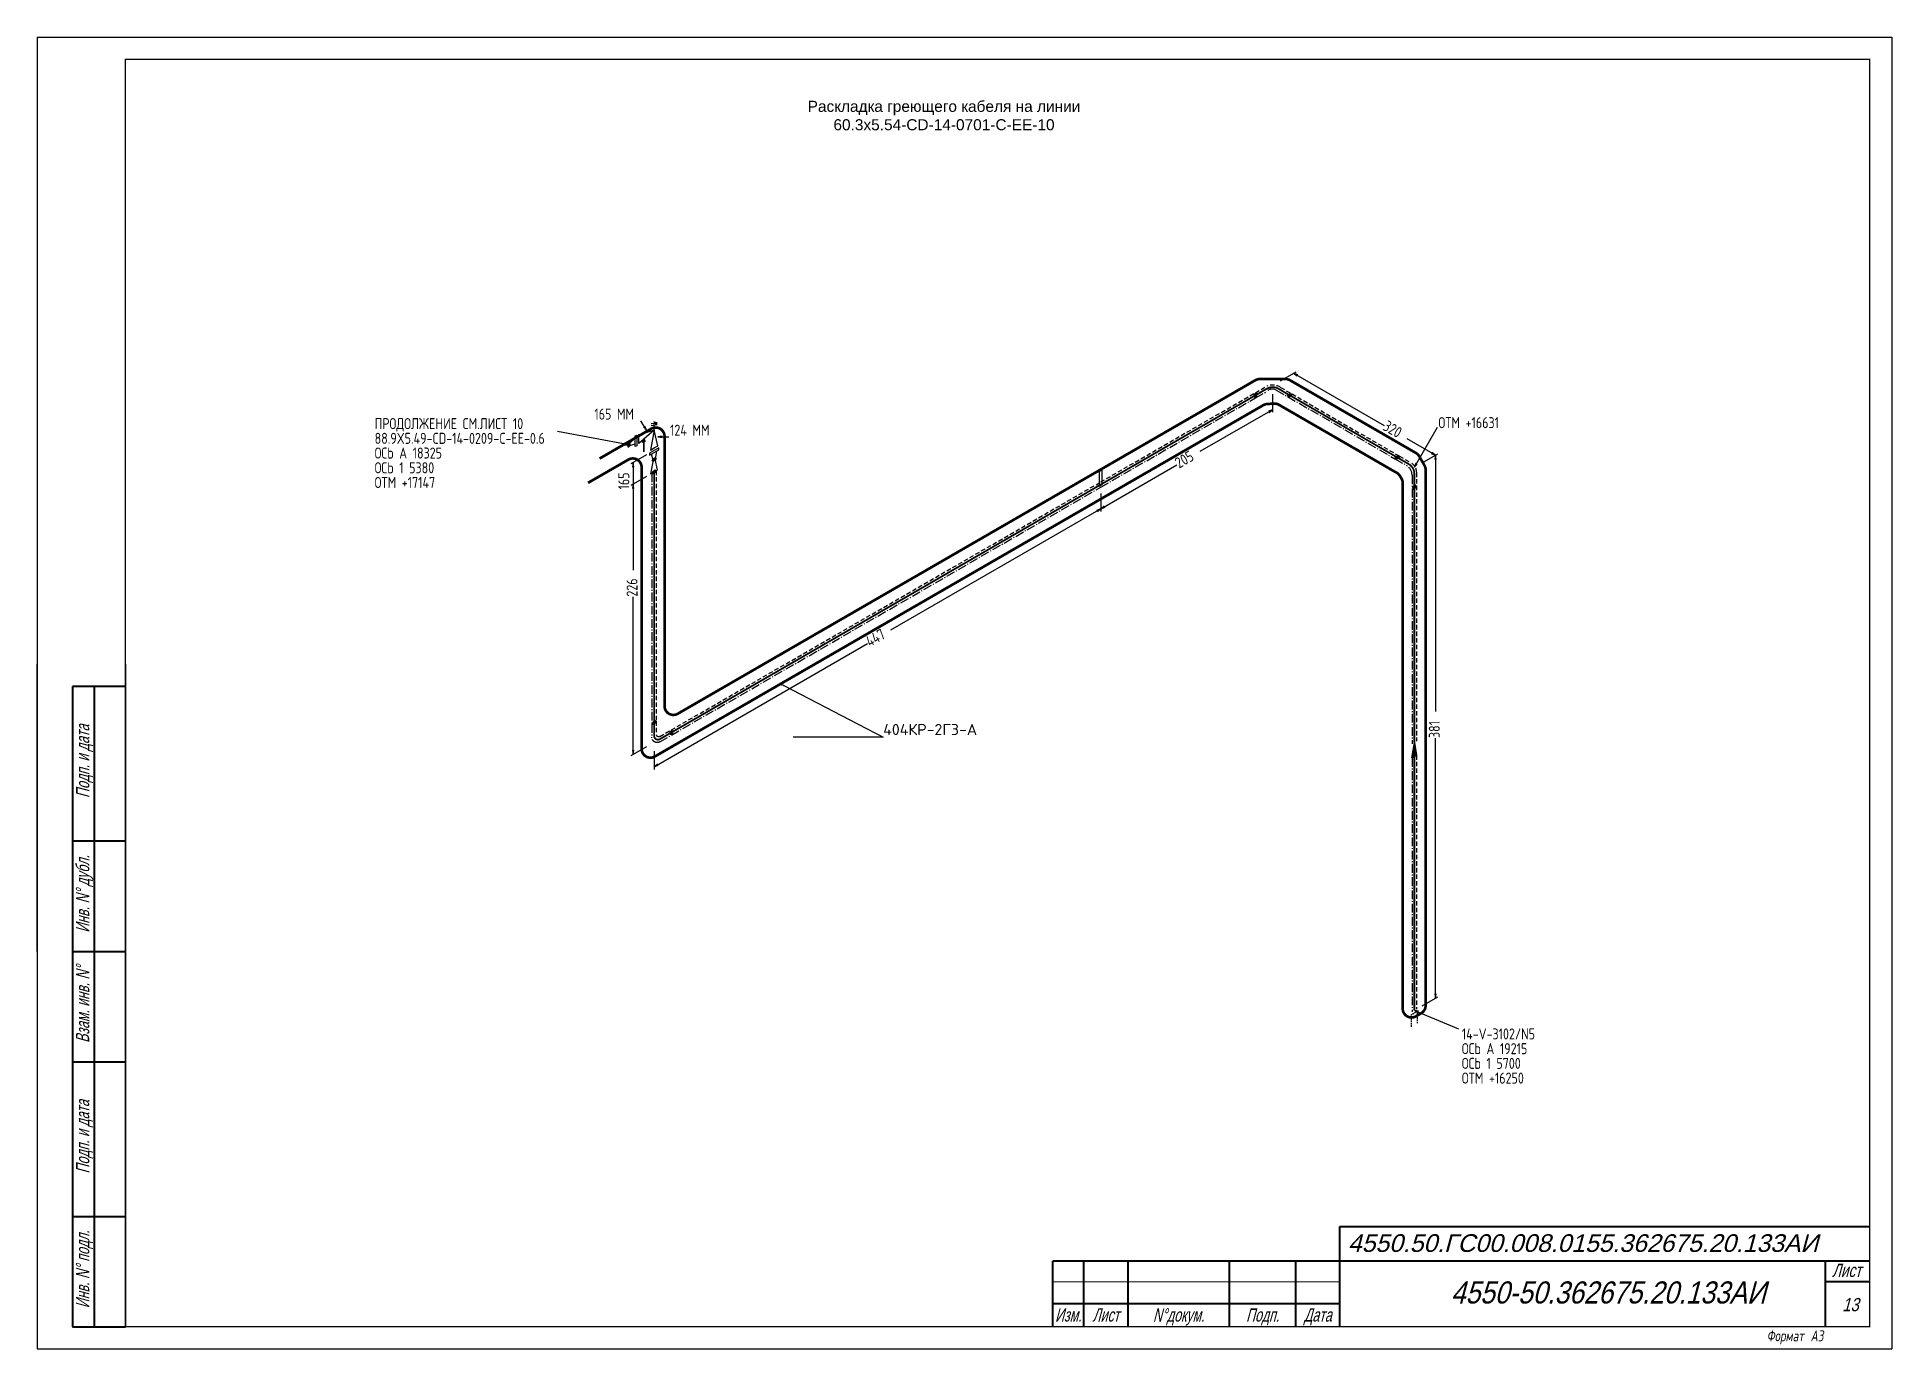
# Model space of a CAD drawing. Header units: millimetres. Extents: x 789 to 2531, y -2516 to 1713.
# Drawn here: x 792.2 to 1212.2, y -2516.3 to -2219.3 of the extents above; entities that cross this region are included whole.
import ezdxf
from ezdxf import colors
from ezdxf.entities.mleader import LeaderData, LeaderLine
from ezdxf.enums import TextEntityAlignment as Align
from ezdxf.math import Vec2, Vec3

# ---------------------------------------------------------------- set-up
doc = ezdxf.new("R2010")
doc.units = ezdxf.units.MM
for name, pattern in [('GT100', [0.5, 0.333333, -0.166667]), ('GT110', [1.5, 1, -0.5]), ('GT111', [3, 2, -0.4, 0.2, -0.4]), ('HIDDEN', [0.375, 0.25, -0.125]), ('JIS_02_4.0', [5.5, 4, -1.5])]:
    doc.linetypes.add(name, pattern=pattern)
for name, color, linetype in [('GT_1', 7, 'Continuous'), ('RAMKA', 2, 'Continuous'), ('TRACE', 1, 'HIDDEN')]:
    doc.layers.add(name, color=color, linetype=linetype)
doc.layers.add('Текст штампа', color=7, linetype='Continuous', lineweight=0)
doc.layers.add('Электрообогрев', color=1, linetype='JIS_02_4.0', lineweight=30)
doc.styles.add('Aryal.cyr 3', font='arial.ttf', dxfattribs={"width": 0.666667, "oblique": 15, "height": 3})
doc.styles.add('ESKDU', font='eskd_u.shx')
doc.styles.add('HTX1', font='GOST2304A', dxfattribs={"width": 0.98})
doc.styles.get("Standard").update_dxf_attribs({"font": 'txt.shx'})

msp = doc.modelspace()

# ---------------------------------------------------------------- texts
at = {"color": 0, "oblique": 10, "width": 0.7}
msp.add_text('Формат А3', height=2.5, dxfattribs=at).set_placement((1183.83, -2514.57))
at = {"color": 7, "linetype": 'Continuous', "ltscale": 3, "insert": (997.51, -2237.06), "char_height": 2.5, "width": 99.0105, "attachment_point": 5, "style": 'ESKDU'}
msp.add_mtext('{\\fArial|b0|i0|c204|p34;\\C0;Раскладка греющего кабеля на линии \\P60.3x5.54-CD-14-0701-C-EE-10}', dxfattribs=at)
at = {"layer": 'GT_1', "style": 'HTX1', "width": 0.98}
for s, p in [('ПРОДОЛЖЕНИЕ СМ.ЛИСТ 10', (868.58, -2308.05)), ('165 MM', (918.34, -2305.89)), ('ОТМ +16631', (1109.47, -2307.83)), ('88.9X5.49-CD-14-0209-C-EE-0.6', (868.58, -2311.38)), ('124 MM', (935.47, -2309.54)), ('ОСЬ A 18325', (868.58, -2314.71)), ('ОСЬ 1 5380', (868.58, -2318.05)), ('ОТМ +17147', (868.58, -2321.38)), ('14-V-3102/N5', (1114.77, -2446.23)), ('ОСЬ A 19215', (1114.77, -2449.56)), ('ОСЬ 1 5700', (1114.77, -2452.89)), ('ОТМ +16250', (1114.77, -2456.23))]:
    msp.add_text(s, height=2.5, dxfattribs=at).set_placement(p)
for s, rotation, p in [('320', 330, (1096.69, -2308.1)), ('205', 30, (1050.75, -2317.02)), ('165', 90, (926.25, -2321.71)), ('226', 90, (928.11, -2345.97)), ('447', 30, (980.72, -2357.44)), ('381', 90, (1109.79, -2377.99))]:
    msp.add_text(s, height=2.5, rotation=rotation, dxfattribs=at).set_placement(p)
at = {"layer": 'RAMKA', "color": 7, "lineweight": 20, "style": 'Aryal.cyr 3', "oblique": 15, "width": 0.666667}
for s, p in [('Подп. и дата', (802.47, -2383.25)), ('Инв. N%%D дубл.', (802.46, -2413.27)), ('Взам. инв. N%%D', (802.46, -2438.27)), ('Подп. и дата', (802.46, -2468.27)), ('Инв. N%%D подл.', (802.46, -2498.27))]:
    msp.add_text(s, height=3, rotation=90, dxfattribs=at).set_placement(p, align=Align.MIDDLE_CENTER)
at = {"layer": 'RAMKA', "color": 0, "lineweight": 20, "style": 'Aryal.cyr 3', "oblique": 15, "width": 0.726944}
msp.add_text('Лист', height=3, dxfattribs=at).set_placement((1198.59, -2500.01), (1205.21, -2500.01), align=Align.FIT)
at = {"layer": 'RAMKA', "color": 0, "lineweight": 20, "style": 'Aryal.cyr 3', "oblique": 15, "width": 0.666667}
for s, p in [('Изм.', (1025.65, -2508.6)), ('Лист', (1034.15, -2508.6)), ('N%%Dдокум.', (1050.65, -2508.6)), ('Подп.', (1069.65, -2508.6)), ('Дата', (1082.15, -2508.6))]:
    msp.add_text(s, height=3, dxfattribs=at).set_placement(p, align=Align.MIDDLE_CENTER)
at = {"layer": 'RAMKA', "color": 0, "lineweight": 20, "style": 'Aryal.cyr 3', "oblique": 15, "width": 0.8}
msp.add_text('13', height=3, dxfattribs=at).set_placement((1200.91, -2507.76))
at = {"layer": 'Текст штампа', "color": 0, "lineweight": 20, "style": 'Aryal.cyr 3', "oblique": 15}
msp.add_text('4550.50.ГС00.008.0155.362675.20.133АИ', height=4, dxfattribs=at).set_placement((1142.2, -2492.33), align=Align.MIDDLE_CENTER)
at = {"layer": 'Текст штампа', "color": 0, "lineweight": 20, "style": 'Aryal.cyr 3', "oblique": 15, "width": 0.85}
msp.add_text('4550-50.362675.20.133АИ', height=5, dxfattribs=at).set_placement((1147.93, -2503.51), align=Align.MIDDLE_CENTER)

# ---------------------------------------------------------------- blocks, each defined once
blk = doc.blocks.new('_Dot')
at = {"color": 0, "linetype": 'ByBlock', "lineweight": -2}
blk.add_line((-0.5, 0), (-1, 0), dxfattribs=at)
at = {"color": 0, "linetype": 'ByBlock', "const_width": 0.5}
blk.add_lwpolyline([(-0.25, 0, 1), (0.25, 0, 1)], format="xyb", close=True, dxfattribs=at)

# ---------------------------------------------------------------- linework, layer by layer
at = {"linetype": 'Continuous'}
for p, q in [((792.15, -2219.29), (792.15, -2516.29)), ((792.15, -2219.29), (1212.15, -2219.29)), ((1212.15, -2219.29), (1212.15, -2516.29)), ((792.15, -2516.29), (1212.15, -2516.29))]:
    msp.add_line(p, q, dxfattribs=at)
at = {"color": 7}
for p, q in [((792.15, -2426.29), (792.15, -2361.29)), ((812.15, -2361.29), (812.15, -2511.29))]:
    msp.add_line(p, q, dxfattribs=at)
at = {"linetype": 'Continuous', "const_width": 0.3}
msp.add_lwpolyline([(812.15, -2224.29), (1207.15, -2224.29), (1207.15, -2511.29), (812.15, -2511.29)], close=True, dxfattribs=at)
at = {"layer": 'GT_1', "flags": 128}
for points in [[(1073.67, -2297.14), (1077.22, -2295.09)], [(1077.62, -2295.74), (1076.67, -2295.39), (1077.42, -2296.04)], [(1076.67, -2295.39), (1097.17, -2307.24)], [(1068.02, -2300.39), (1067.77, -2300.24), (1068.02, -2299.89), (1068.27, -2299.94), (1068.27, -2300.54), (1068.02, -2300.89), (1067.77, -2300.84), (1067.77, -2300.24), (1068.22, -2299.99), (1067.82, -2300.69), (1068.02, -2300.79), (1068.22, -2300.49), (1068.02, -2300.39)], [(1071.92, -2300.14), (1071.92, -2304.24)], [(1075.82, -2300.39), (1075.27, -2300.39), (1075.37, -2300.64), (1075.82, -2300.69), (1076.37, -2300.39), (1076.27, -2300.14), (1075.82, -2300.09), (1075.27, -2300.39), (1075.72, -2300.64), (1075.82, -2300.19), (1076.17, -2300.19), (1076.17, -2300.39), (1075.82, -2300.39)], [(1071.92, -2303.64), (1055.42, -2313.14)], [(1071.17, -2304.29), (1071.92, -2303.64), (1070.97, -2303.99)], [(926.17, -2311.59), (909.97, -2308.58)], [(927.92, -2310.59), (927.92, -2311.79), (927.57, -2311.99), (927.57, -2309.59), (927.92, -2309.39), (927.92, -2310.59)], [(931.87, -2308.29), (928.42, -2311.29), (928.42, -2309.29), (931.87, -2308.29)], [(930.12, -2308.29), (928.87, -2306.14)], [(929.47, -2307.54), (930.12, -2308.29), (929.77, -2307.34)], [(931.87, -2312.29), (932.72, -2311.79), (931.87, -2308.29), (931.02, -2312.79), (931.87, -2312.29)], [(931.87, -2308.29), (931.87, -2307.29), (931.17, -2307.19), (932.57, -2306.99), (931.17, -2306.79), (932.57, -2306.59), (931.87, -2306.49), (931.87, -2306.29)], [(933.72, -2309.64), (932.72, -2309.79), (933.72, -2309.94)], [(932.72, -2309.79), (935.22, -2309.79)], [(1104.02, -2316.69), (1109.27, -2307.59)], [(925.19, -2311.59), (926.17, -2311.59), (925.24, -2311.21)], [(926.17, -2311.59), (925.92, -2312.04), (926.17, -2312.09), (926.42, -2311.74), (926.42, -2311.14), (926.17, -2311.09), (925.92, -2311.44), (925.92, -2312.04), (926.37, -2311.79), (925.97, -2311.49), (926.17, -2311.19), (926.37, -2311.29), (926.17, -2311.59)], [(927.57, -2311.44), (926.17, -2311.84), (926.17, -2311.34), (927.57, -2310.09)], [(930.12, -2313.89), (926.57, -2315.94)], [(929.52, -2313.19), (929.52, -2310.14), (929.82, -2310.74), (929.22, -2311.09), (929.52, -2310.14), (929.52, -2313.19)], [(931.87, -2313.34), (932.92, -2312.74), (932.92, -2312.29), (930.82, -2313.49), (930.82, -2313.94), (931.87, -2313.34)], [(932.42, -2312.99), (932.07, -2314.84), (931.62, -2315.09), (931.27, -2313.69)], [(1100.12, -2314.44), (1099.57, -2314.44), (1099.67, -2314.69), (1100.12, -2314.74), (1100.67, -2314.44), (1100.57, -2314.19), (1100.12, -2314.14), (1099.57, -2314.44), (1100.02, -2314.69), (1100.12, -2314.24), (1100.47, -2314.24), (1100.47, -2314.44), (1100.12, -2314.44)], [(1108.77, -2313.94), (1102.37, -2310.24)], [(1105.77, -2315.69), (1109.32, -2313.64)], [(1105.77, -2315.69), (1109.32, -2313.64)], [(1107.82, -2313.59), (1108.77, -2313.94), (1108.02, -2313.29)], [(1108.92, -2314.94), (1108.77, -2313.94), (1108.62, -2314.94)], [(1108.77, -2313.94), (1108.77, -2371.99)], [(927.27, -2316.64), (927.12, -2315.64), (926.97, -2316.64)], [(927.12, -2315.64), (927.12, -2320.64)], [(931.87, -2317.74), (932.67, -2317.29), (932.07, -2314.84), (931.67, -2315.04), (931.07, -2318.19), (931.87, -2317.74)], [(931.87, -2314.94), (932.12, -2314.49), (932.32, -2314.69), (932.12, -2315.09), (931.62, -2315.39), (931.42, -2315.19), (931.62, -2314.79), (932.12, -2314.49), (932.12, -2314.99), (931.67, -2314.84), (931.52, -2315.14), (931.67, -2315.24), (931.87, -2314.94)], [(931.87, -2317.74), (932.12, -2317.29), (932.32, -2317.49), (932.12, -2317.89), (931.62, -2318.19), (931.42, -2317.99), (931.62, -2317.59), (932.12, -2317.29), (932.12, -2317.79), (931.67, -2317.64), (931.52, -2317.94), (931.67, -2318.04), (931.87, -2317.74)], [(1032.72, -2320.94), (1033.32, -2320.54), (1033.32, -2317.19)], [(1032.72, -2320.94), (1032.72, -2317.54), (1033.32, -2317.19)], [(1033.02, -2326.09), (1050.22, -2316.14)], [(1104.37, -2315.74), (1104.02, -2316.69), (1104.67, -2315.94)], [(930.12, -2318.74), (926.57, -2320.79)], [(930.12, -2318.74), (926.57, -2320.79)], [(927.27, -2321.49), (927.12, -2320.49), (926.97, -2321.49)], [(927.27, -2321.49), (927.12, -2320.49), (926.97, -2321.49)], [(927.12, -2320.49), (927.12, -2339.99)], [(927.12, -2320.49), (927.12, -2320.64)], [(1033.02, -2322.59), (1033.02, -2326.69)], [(1033.02, -2322.59), (1033.02, -2324.19)], [(1033.02, -2322.59), (1033.02, -2326.69)], [(1104.02, -2321.19), (1103.77, -2321.04), (1103.57, -2321.44), (1103.77, -2321.64), (1104.27, -2321.34), (1104.47, -2320.94), (1104.27, -2320.74), (1103.77, -2321.04), (1103.77, -2321.54), (1104.22, -2320.89), (1104.37, -2320.99), (1104.22, -2321.29), (1104.02, -2321.19)], [(1033.02, -2326.09), (985.42, -2353.59)], [(1032.27, -2326.74), (1033.02, -2326.09), (1032.07, -2326.44)], [(1033.77, -2325.44), (1033.02, -2326.09), (1033.97, -2325.74)], [(927.12, -2381.74), (927.12, -2345.99)], [(931.87, -2384.49), (980.22, -2356.59)], [(931.87, -2374.49), (932.12, -2374.04), (932.32, -2374.24), (932.12, -2374.64), (931.62, -2374.94), (931.42, -2374.74), (931.62, -2374.34), (932.12, -2374.04), (932.12, -2374.54), (931.67, -2374.39), (931.52, -2374.69), (931.67, -2374.79), (931.87, -2374.49)], [(935.77, -2376.74), (935.52, -2376.59), (935.77, -2376.24), (936.02, -2376.29), (936.02, -2376.89), (935.77, -2377.24), (935.52, -2377.19), (935.52, -2376.59), (935.97, -2376.34), (935.57, -2377.04), (935.77, -2377.14), (935.97, -2376.84), (935.77, -2376.74)], [(930.12, -2379.99), (926.57, -2382.04)], [(926.97, -2380.74), (927.12, -2381.74), (927.27, -2380.74)], [(931.87, -2380.99), (931.87, -2385.09)], [(1104.02, -2382.19), (1103.47, -2382.49), (1104.02, -2378.99), (1104.52, -2381.89), (1103.52, -2382.49), (1104.02, -2379.29), (1104.47, -2381.94), (1103.62, -2382.44), (1104.02, -2379.64), (1104.42, -2381.99), (1103.67, -2382.39), (1104.02, -2379.94), (1104.32, -2381.99), (1103.72, -2382.34), (1104.02, -2380.24), (1104.27, -2382.04), (1103.82, -2382.29), (1104.02, -2380.54), (1104.17, -2382.09), (1103.87, -2382.29), (1104.02, -2380.84), (1104.12, -2382.14), (1103.97, -2382.24), (1104.02, -2381.14), (1104.07, -2382.19), (1104.02, -2382.19), (1104.02, -2378.99)], [(1108.77, -2436.89), (1108.77, -2377.99)], [(932.62, -2383.84), (931.87, -2384.49), (932.82, -2384.14)], [(1108.62, -2435.89), (1108.77, -2436.89), (1108.92, -2435.89)], [(1104.98, -2439.86), (1104.02, -2439.64), (1104.87, -2440.16)], [(1104.02, -2439.64), (1114.01, -2443.8)], [(1105.77, -2438.64), (1109.32, -2436.59)]]:
    msp.add_lwpolyline(points, dxfattribs=at)
at = {"layer": 'GT_1', "const_width": 0.4, "flags": 128}
for points in [[(1068.02, -2300.39), (1033.02, -2320.59)], [(1070.62, -2298.89), (1068.02, -2300.39)], [(1075.82, -2300.39), (1073.22, -2298.89)], [(1100.12, -2314.44), (1075.82, -2300.39)], [(931.87, -2374.49), (931.87, -2317.74)], [(1102.72, -2315.94), (1100.12, -2314.44)], [(1104.02, -2321.19), (1104.02, -2318.19)], [(1033.02, -2320.59), (992.97, -2343.74)], [(1104.02, -2378.99), (1104.02, -2321.19)], [(992.97, -2343.74), (935.77, -2376.74)], [(931.87, -2377.49), (931.87, -2374.49)], [(935.77, -2376.74), (933.17, -2378.24)], [(1104.02, -2439.64), (1104.02, -2382.19)]]:
    msp.add_lwpolyline(points, dxfattribs=at)
at = {"layer": 'GT_1', "linetype": 'GT110', "flags": 128}
for points in [[(1033.02, -2319.99), (1068.02, -2299.79)], [(1068.02, -2299.79), (1070.62, -2298.29)], [(1073.72, -2298.59), (1076.32, -2300.09)], [(1076.32, -2300.09), (1100.62, -2314.14)], [(1100.62, -2314.14), (1103.22, -2315.64)], [(932.37, -2317.44), (932.37, -2374.19)], [(1104.52, -2317.89), (1104.52, -2320.89)], [(992.97, -2343.14), (1033.02, -2319.99)], [(1104.52, -2320.89), (1104.52, -2378.69)], [(935.77, -2376.14), (992.97, -2343.14)], [(932.37, -2374.19), (932.37, -2377.19)], [(933.17, -2377.64), (935.77, -2376.14)], [(1104.52, -2381.89), (1104.52, -2439.34)]]:
    msp.add_lwpolyline(points, dxfattribs=at)
at = {"layer": 'GT_1', "linetype": 'GT111', "flags": 128}
for points in [[(1033.02, -2321.19), (1068.02, -2300.99)], [(1068.02, -2300.99), (1070.62, -2299.49)], [(1072.72, -2299.19), (1075.32, -2300.69)], [(1075.32, -2300.69), (1099.62, -2314.74)], [(931.37, -2318.04), (931.37, -2374.79)], [(1099.62, -2314.74), (1102.22, -2316.24)], [(992.97, -2344.34), (1033.02, -2321.19)], [(1103.52, -2318.49), (1103.52, -2321.49)], [(1103.52, -2321.49), (1103.52, -2379.29)], [(935.77, -2377.34), (992.97, -2344.34)], [(931.37, -2374.79), (931.37, -2377.79)], [(933.17, -2378.84), (935.77, -2377.34)], [(1103.52, -2382.49), (1103.52, -2439.94)]]:
    msp.add_lwpolyline(points, dxfattribs=at)
at = {"layer": 'GT_1', "const_width": 0.4, "flags": 128}
for points in [[(1073.22, -2298.89, 0.267941), (1070.62, -2298.89)], [(1104.02, -2318.19, 0.268126), (1102.72, -2315.94)], [(933.17, -2378.24, -0.577127), (931.87, -2377.49)]]:
    msp.add_lwpolyline(points, format="xyb", dxfattribs=at)
at = {"layer": 'GT_1', "linetype": 'GT110', "flags": 128}
for points in [[(1073.74, -2298.59, 0.217177), (1070.62, -2298.29)], [(1104.54, -2317.89, 0.268126), (1103.24, -2315.64)], [(933.17, -2377.64, -0.576984), (932.39, -2377.19)]]:
    msp.add_lwpolyline(points, format="xyb", dxfattribs=at)
at = {"layer": 'GT_1', "linetype": 'GT111', "flags": 128}
for points in [[(1072.7, -2299.19, 0.346328), (1070.62, -2299.49)], [(1103.5, -2318.49, 0.268126), (1102.2, -2316.24)], [(933.17, -2378.84, -0.577188), (931.35, -2377.79)]]:
    msp.add_lwpolyline(points, format="xyb", dxfattribs=at)
at = {"layer": 'GT_1', "linetype": 'GT100', "flags": 128}
msp.add_lwpolyline([(1103.37, -2443.34), (1103.37, -2440.59), (1104.62, -2439.89), (1104.62, -2442.64)], dxfattribs=at)
at = {"layer": 'RAMKA', "color": 7, "lineweight": 40}
for p, q in [((812.15, -2366.29), (800.15, -2366.29)), ((800.15, -2366.29), (800.15, -2511.29)), ((805.15, -2511.29), (805.15, -2366.29)), ((800.15, -2401.29), (812.15, -2401.29)), ((800.15, -2426.29), (812.15, -2426.29)), ((800.15, -2451.29), (812.15, -2451.29)), ((800.15, -2486.29), (812.15, -2486.29)), ((800.15, -2511.29), (812.15, -2511.29))]:
    msp.add_line(p, q, dxfattribs=at)
at = {"layer": 'RAMKA', "color": 0, "lineweight": 40}
for p, q in [((1087.15, -2511.29), (1087.15, -2488.57)), ((1087.15, -2488.57), (1207.21, -2488.57)), ((1207.15, -2496.44), (1022.15, -2496.44)), ((1022.15, -2511.29), (1022.15, -2496.44)), ((1029.18, -2511.1), (1029.18, -2496.44)), ((1039.18, -2511.29), (1039.18, -2496.44)), ((1062.18, -2511.29), (1062.18, -2496.44)), ((1077.18, -2511.29), (1077.18, -2496.44)), ((1197.08, -2511.29), (1197.08, -2496.44)), ((1207.15, -2501.12), (1197.08, -2501.12)), ((1087.15, -2506.1), (1022.15, -2506.1))]:
    msp.add_line(p, q, dxfattribs=at)
at = {"layer": 'RAMKA', "color": 0, "lineweight": 9}
msp.add_line((1087.15, -2501.1), (1022.15, -2501.1), dxfattribs=at)
at = {"layer": 'TRACE', "lineweight": 25, "ltscale": 7, "const_width": 0.6, "flags": 128}
msp.add_lwpolyline([(916.91, -2320.21), (926.04, -2314.95, -0.57735), (929.04, -2316.68), (929.04, -2380.43, 0.57735), (932.04, -2382.16), (1069.8, -2302.63, -0.113939), (1070.66, -2302.36), (1072.19, -2302.26, -0.149448), (1073.33, -2302.52), (1100.05, -2317.95, -0.131652), (1100.78, -2318.68), (1101.11, -2319.25, -0.131652), (1101.38, -2320.25), (1101.38, -2439.25, 0.57735), (1104.38, -2440.98), (1105.57, -2440.29, 0.267949), (1106.57, -2438.56), (1106.57, -2317.25, 0.131652), (1106.3, -2316.25), (1105.11, -2314.18, 0.131652), (1104.38, -2313.45), (1075.86, -2296.98, 0.131652), (1074.86, -2296.71), (1069, -2296.71, 0.131652), (1068, -2296.98), (937.23, -2372.48, -0.57735), (934.23, -2370.75), (934.23, -2309.68, 0.57735), (931.23, -2307.95), (919.51, -2314.71)], format="xyb", dxfattribs=at)

msp.set_redraw_order([(e.dxf.handle, doc.entitydb.next_handle()) for e in msp.query("TEXT MTEXT ATTDEF DIMENSION ARC_DIMENSION")])  # texts and dimensions are drawn at this point

# ---------------------------------------------------------------- next in the draw order: leaders
at = {"layer": 'Электрообогрев', "linetype": 'Continuous', "lineweight": 25}
ml = msp.add_multileader_mtext('Standard', dxfattribs=at)
ml.set_content('404КР-2Г3-A', color=256)
ml.set_leader_properties()
ml.set_arrow_properties(name='DOT')
ml.build(insert=Vec2(0, 0))
ml.multileader.update_dxf_attribs({"has_dogleg": 0, "text_left_attachment_type": 6, "text_right_attachment_type": 6, "dogleg_length": 1, "arrow_head_size": 0.5})
ctx = ml.context
ctx.base_point, ctx.char_height, ctx.arrow_head_size, ctx.landing_gap_size, ctx.plane_origin = Vec3(983.74, -2377.8), 2.5, 0.5, 0, Vec3(1009.39, -2417.14)
ctx.left_attachment, ctx.right_attachment = 6, 6
notes = []
notes.append((ctx, [(0, (1, 1, 0), (983.24, -2377.8), (1, 0), 0.5, [(0, [(960.76, -2365.85)], 0, [])])]))
ctx.mtext.insert, ctx.mtext.flow_direction = Vec3(983.74, -2374.8), 5
ctx.mtext.has_bg_fill, ctx.mtext.bg_color, ctx.mtext.bg_scale_factor, ctx.mtext.bg_transparency, ctx.mtext.use_window_bg_color = 1, -1027028792, 1.5, 0, 1
for ctx, leaders in notes:
    for number, flags, end, landing, length, lines in leaders:
        leader = LeaderData()
        leader.index, (leader.has_last_leader_line, leader.has_dogleg_vector, leader.attachment_direction) = number, flags
        leader.last_leader_point, leader.dogleg_vector, leader.dogleg_length = Vec3(end), Vec3(landing), length
        for number, points, colour, breaks in lines:
            line = LeaderLine()
            line.index, line.vertices, line.color, line.breaks = number, Vec3.list(points), colors.encode_raw_color(colour), breaks
            leader.lines.append(line)
        ctx.leaders.append(leader)

doc.saveas('drawing.dxf')
